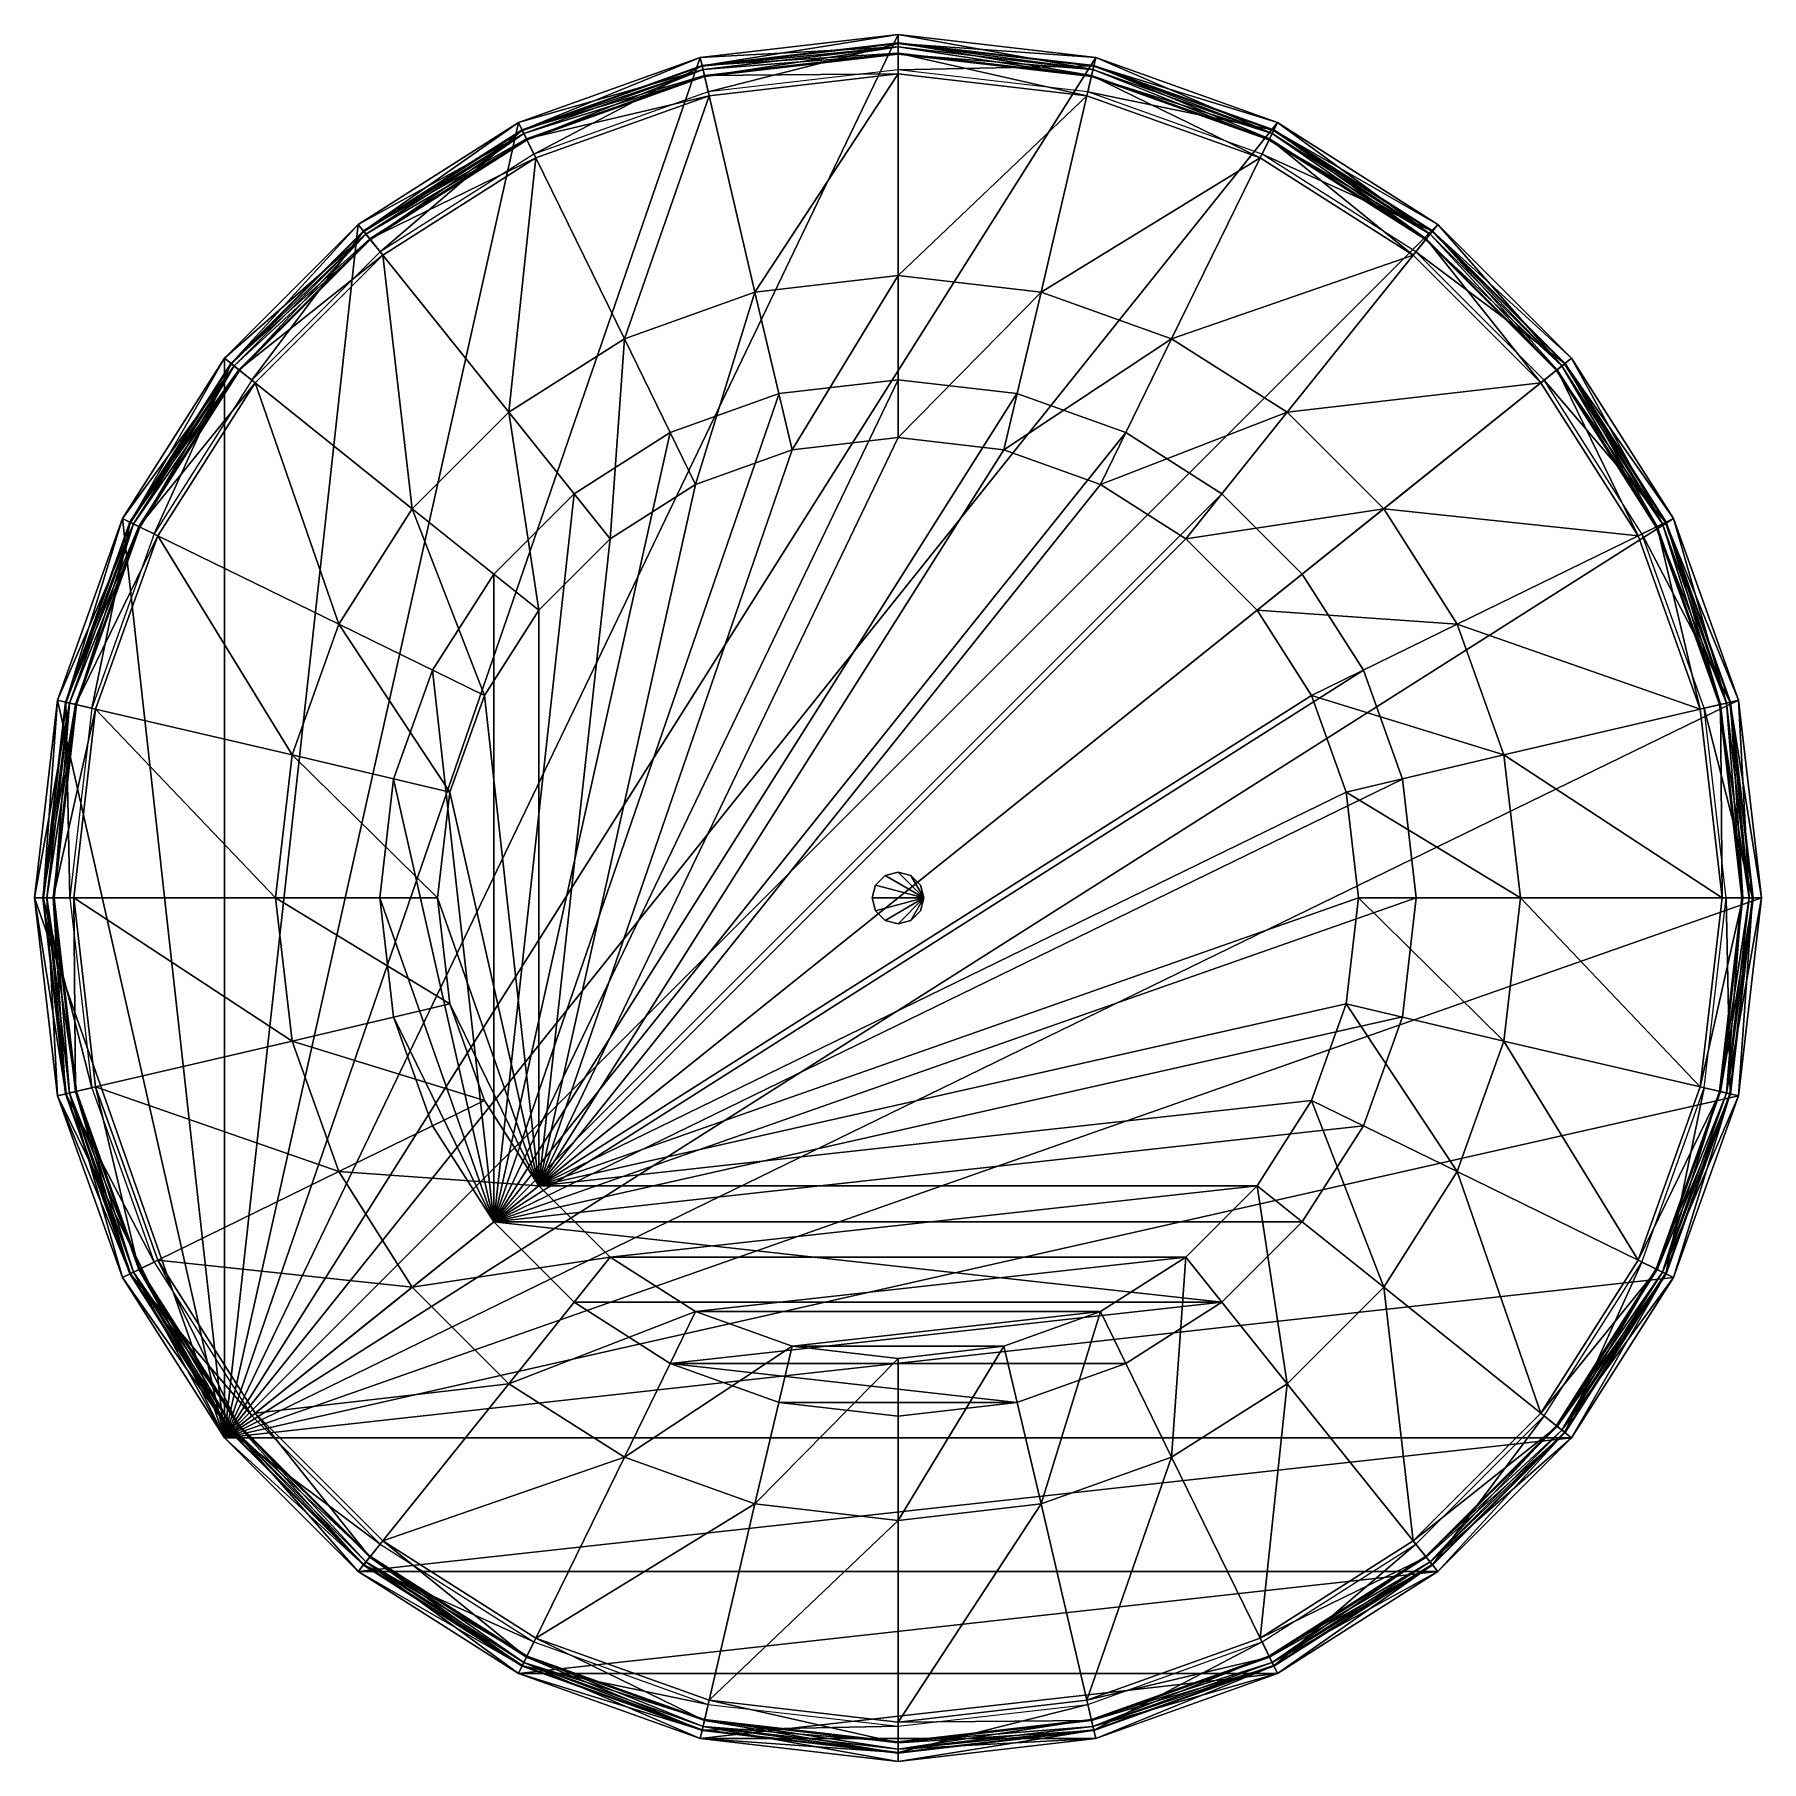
# Model space of a CAD drawing. Header units: inches. Extents: x -5.29 to -1.35, y 2.98 to 6.92.
import ezdxf

# ---------------------------------------------------------------- set-up
doc = ezdxf.new("R2010")
doc.units = ezdxf.units.IN
doc.header["$MEASUREMENT"] = 0
doc.layers.add('ten', color=133, linetype='Continuous', true_color=0x58c7e1)

msp = doc.modelspace()

# ---------------------------------------------------------------- meshes
at = {"layer": 'ten', "color": 213, "true_color": 0xe158c7}
mesh = msp.add_polyface(dxfattribs=at)
corners = [(-1.3545, 4.9534, 31.9352), (-1.4066, 4.5023, 31.9352), (-1.3545, 4.9534, 38.7635), (-1.4066, 5.4044, 38.7635), (-1.5548, 5.8187, 38.7635), (-1.7873, 6.1842, 38.7635), (-2.0923, 6.4891, 38.7635), (-2.4578, 6.7216, 38.7635), (-2.872, 6.8698, 38.7635), (-3.323, 6.9219, 38.7635), (-3.7741, 6.8698, 38.7635), (-4.1883, 6.7216, 38.7635), (-4.5538, 6.4891, 38.7635), (-4.8588, 6.1842, 38.7635), (-5.0913, 5.8187, 38.7635), (-5.2395, 5.4044, 38.7635), (-5.2915, 4.9534, 38.7635), (-5.2395, 4.5023, 38.7635), (-5.0913, 4.0881, 38.7635), (-4.8588, 3.7226, 38.7635), (-4.5538, 3.4176, 38.7635), (-4.1883, 3.1851, 38.7635), (-3.7741, 3.0369, 38.7635), (-3.323, 2.9849, 38.7635), (-2.872, 3.0369, 38.7635), (-2.4578, 3.1851, 38.7635), (-2.0923, 3.4176, 38.7635), (-1.7873, 3.7226, 38.7635), (-1.5548, 4.0881, 38.7635), (-1.4066, 4.5023, 38.7635), (-1.4066, 5.4044, 31.9352), (-1.5548, 5.8187, 31.9352), (-1.7873, 6.1842, 31.9352), (-2.0923, 6.4891, 31.9352), (-2.4578, 6.7216, 31.9352), (-2.872, 6.8698, 31.9352), (-3.323, 6.9219, 31.9352), (-3.7741, 6.8698, 31.9352), (-4.1883, 6.7216, 31.9352), (-4.5538, 6.4891, 31.9352), (-4.8588, 6.1842, 31.9352), (-5.0913, 5.8187, 31.9352), (-5.2395, 5.4044, 31.9352), (-5.2915, 4.9534, 31.9352), (-5.2395, 4.5023, 31.9352), (-5.0913, 4.0881, 31.9352), (-4.8588, 3.7226, 31.9352), (-4.5538, 3.4176, 31.9352), (-4.1883, 3.1851, 31.9352), (-3.7741, 3.0369, 31.9352), (-3.323, 2.9849, 31.9352), (-2.872, 3.0369, 31.9352), (-2.4578, 3.1851, 31.9352), (-2.0923, 3.4176, 31.9352), (-1.7873, 3.7226, 31.9352), (-1.5548, 4.0881, 31.9352), (-1.3746, 4.9534, 31.8354), (-1.4349, 4.9534, 31.7756), (-1.4848, 5.3862, 31.7756), (-1.4261, 5.3999, 31.8354), (-1.6269, 5.7834, 31.7756), (-1.5728, 5.8098, 31.8354), (-1.8499, 6.134, 31.7756), (-1.803, 6.1716, 31.8354), (-2.1425, 6.4265, 31.7756), (-2.1048, 6.4735, 31.8354), (-2.4931, 6.6495, 31.7756), (-2.4666, 6.7036, 31.8354), (-2.8902, 6.7916, 31.7756), (-2.8766, 6.8503, 31.8354), (-3.323, 6.8416, 31.7756), (-3.323, 6.9018, 31.8354), (-3.7558, 6.7916, 31.7756), (-3.7695, 6.8503, 31.8354), (-4.153, 6.6495, 31.7756), (-4.1795, 6.7036, 31.8354), (-4.5036, 6.4265, 31.7756), (-4.5413, 6.4735, 31.8354), (-4.7962, 6.134, 31.7756), (-4.8431, 6.1716, 31.8354), (-5.0192, 5.7834, 31.7756), (-5.0733, 5.8098, 31.8354), (-5.1613, 5.3862, 31.7756), (-5.22, 5.3999, 31.8354), (-5.2112, 4.9534, 31.7756), (-5.2715, 4.9534, 31.8354), (-5.1613, 4.5206, 31.7756), (-5.22, 4.5069, 31.8354), (-5.0192, 4.1234, 31.7756), (-5.0733, 4.0969, 31.8354), (-4.7962, 3.7728, 31.7756), (-4.8431, 3.7352, 31.8354), (-4.5036, 3.4803, 31.7756), (-4.5413, 3.4333, 31.8354), (-4.153, 3.2573, 31.7756), (-4.1795, 3.2032, 31.8354), (-3.7558, 3.1151, 31.7756), (-3.7695, 3.0565, 31.8354), (-3.323, 3.0652, 31.7756), (-3.323, 3.005, 31.8354), (-2.8902, 3.1151, 31.7756), (-2.8766, 3.0565, 31.8354), (-2.4931, 3.2573, 31.7756), (-2.4666, 3.2032, 31.8354), (-2.1425, 3.4803, 31.7756), (-2.1048, 3.4333, 31.8354), (-1.8499, 3.7728, 31.7756), (-1.803, 3.7352, 31.8354), (-1.6269, 4.1234, 31.7756), (-1.5728, 4.0969, 31.8354), (-1.4261, 4.5069, 31.8354), (-1.4848, 4.5206, 31.7756)]
mesh.append_faces([[corners[k] for k in face] for face in [(3, 2, 0, 3), (0, 30, 3, 0), (4, 3, 30, 4), (30, 31, 4, 30), (5, 4, 31, 5), (31, 32, 5, 31), (6, 5, 32, 6), (32, 33, 6, 32), (7, 6, 33, 7), (33, 34, 7, 33), (8, 7, 34, 8), (34, 35, 8, 34), (9, 8, 35, 9), (35, 36, 9, 35), (10, 9, 36, 10), (36, 37, 10, 36), (11, 10, 37, 11), (37, 38, 11, 37), (12, 11, 38, 12), (38, 39, 12, 38), (13, 12, 39, 13), (39, 40, 13, 39), (14, 13, 40, 14), (40, 41, 14, 40), (15, 14, 41, 15), (41, 42, 15, 41), (16, 15, 42, 16), (42, 43, 16, 42), (17, 16, 43, 17), (43, 44, 17, 43), (18, 17, 44, 18), (44, 45, 18, 44), (19, 18, 45, 19), (45, 46, 19, 45), (20, 19, 46, 20), (46, 47, 20, 46), (21, 20, 47, 21), (47, 48, 21, 47), (22, 21, 48, 22), (48, 49, 22, 48), (23, 22, 49, 23), (49, 50, 23, 49), (24, 23, 50, 24), (50, 51, 24, 50), (25, 24, 51, 25), (51, 52, 25, 51), (26, 25, 52, 26), (52, 53, 26, 52), (27, 26, 53, 27), (53, 54, 27, 53), (28, 27, 54, 28), (54, 55, 28, 54), (29, 28, 55, 29), (55, 1, 29, 55), (2, 29, 1, 2), (1, 0, 2, 1), (59, 30, 0, 59), (0, 56, 59, 0), (61, 31, 30, 61), (30, 59, 61, 30), (63, 32, 31, 63), (31, 61, 63, 31), (65, 33, 32, 65), (32, 63, 65, 32), (67, 34, 33, 67), (33, 65, 67, 33), (69, 35, 34, 69), (34, 67, 69, 34), (71, 36, 35, 71), (35, 69, 71, 35), (73, 37, 36, 73), (36, 71, 73, 36), (75, 38, 37, 75), (37, 73, 75, 37), (77, 39, 38, 77), (38, 75, 77, 38), (79, 40, 39, 79), (39, 77, 79, 39), (81, 41, 40, 81), (40, 79, 81, 40), (83, 42, 41, 83), (41, 81, 83, 41), (85, 43, 42, 85), (42, 83, 85, 42), (87, 44, 43, 87), (43, 85, 87, 43), (89, 45, 44, 89), (44, 87, 89, 44), (91, 46, 45, 91), (45, 89, 91, 45), (93, 47, 46, 93), (46, 91, 93, 46), (95, 48, 47, 95), (47, 93, 95, 47), (97, 49, 48, 97), (48, 95, 97, 48), (99, 50, 49, 99), (49, 97, 99, 49), (101, 51, 50, 101), (50, 99, 101, 50), (103, 52, 51, 103), (51, 101, 103, 51), (105, 53, 52, 105), (52, 103, 105, 52), (107, 54, 53, 107), (53, 105, 107, 53), (109, 55, 54, 109), (54, 107, 109, 54), (110, 1, 55, 110), (55, 109, 110, 55), (56, 0, 1, 56), (1, 110, 56, 1), (58, 59, 56, 58), (56, 57, 58, 56), (60, 61, 59, 60), (59, 58, 60, 59), (62, 63, 61, 62), (61, 60, 62, 61), (64, 65, 63, 64), (63, 62, 64, 63), (66, 67, 65, 66), (65, 64, 66, 65), (68, 69, 67, 68), (67, 66, 68, 67), (70, 71, 69, 70), (69, 68, 70, 69), (72, 73, 71, 72), (71, 70, 72, 71), (74, 75, 73, 74), (73, 72, 74, 73), (76, 77, 75, 76), (75, 74, 76, 75), (78, 79, 77, 78), (77, 76, 78, 77), (80, 81, 79, 80), (79, 78, 80, 79), (82, 83, 81, 82), (81, 80, 82, 81), (84, 85, 83, 84), (83, 82, 84, 83), (86, 87, 85, 86), (85, 84, 86, 85), (88, 89, 87, 88), (87, 86, 88, 87), (90, 91, 89, 90), (89, 88, 90, 89), (92, 93, 91, 92), (91, 90, 92, 91), (94, 95, 93, 94), (93, 92, 94, 93), (96, 97, 95, 96), (95, 94, 96, 95), (98, 99, 97, 98), (97, 96, 98, 97), (100, 101, 99, 100), (99, 98, 100, 99), (102, 103, 101, 102), (101, 100, 102, 101), (104, 105, 103, 104), (103, 102, 104, 103), (106, 107, 105, 106), (105, 104, 106, 105), (108, 109, 107, 108), (107, 106, 108, 107), (111, 110, 109, 111), (109, 108, 111, 109), (57, 56, 110, 57), (110, 111, 57, 110)]], dxfattribs={"vtx2": -1, "vtx3": -1, "color": 213})
mesh = msp.add_polyface(dxfattribs=at)
corners = [(-4.8588, 3.7226, 38.7635), (-4.8588, 6.1842, 38.7635), (-4.5538, 6.4891, 38.7635), (-4.1883, 6.7216, 38.7635), (-3.7741, 6.8698, 38.7635), (-3.323, 6.9219, 38.7635), (-2.872, 6.8698, 38.7635), (-2.4578, 6.7216, 38.7635), (-2.0923, 6.4891, 38.7635), (-4.266, 5.4148, 40.0431), (-4.3448, 5.1947, 40.0431), (-4.1421, 4.2972, 40.0431), (-4.1421, 5.6096, 40.0431), (-3.9793, 5.7724, 40.0431), (-3.7845, 5.8963, 40.0431), (-3.5643, 5.9751, 40.0431), (-3.323, 6.0029, 40.0431), (-5.0729, 5.8097, 39.5626), (-4.8428, 6.1714, 39.5626), (-4.8367, 6.1665, 39.3586), (-5.0658, 5.8062, 39.3586), (-4.824, 6.1563, 39.1557), (-4.8367, 6.1665, 39.0543), (-5.0658, 5.8062, 39.0543), (-4.824, 6.1563, 39.2572), (-5.0512, 5.799, 39.1557), (-5.0512, 5.799, 39.2572), (-4.7889, 6.1281, 39.6494), (-4.8259, 6.1578, 39.6397), (-5.0535, 5.8001, 39.6397), (-5.0108, 5.7793, 39.6494), (-4.4305, 5.8406, 39.6494), (-4.2103, 6.0608, 39.6494), (-4.4978, 6.4192, 39.6494), (-4.598, 5.5773, 39.6494), (-5.1522, 5.3841, 39.6494), (-4.7045, 5.2796, 39.6494), (-4.7421, 4.9534, 39.6494), (-3.6493, 6.3348, 39.6494), (-3.9469, 6.2283, 39.6494), (-4.3726, 4.9534, 40.0431)]
mesh.append_faces([[corners[k] for k in face] for face in [(0, 1, 2, 0), (0, 2, 3, 0), (0, 3, 4, 0), (0, 4, 5, 0), (0, 5, 6, 0), (0, 6, 7, 0), (0, 7, 8, 0)]], dxfattribs={"vtx0": -1, "vtx2": -1, "vtx3": -1, "color": 213})
mesh.append_faces([[corners[k] for k in face] for face in [(9, 10, 11, 9), (12, 9, 11, 12), (13, 12, 11, 13), (14, 13, 11, 14), (15, 14, 11, 15), (16, 15, 11, 16)]], dxfattribs={"vtx1": -1, "vtx2": -1, "vtx3": -1, "color": 213})
mesh.append_faces([[corners[k] for k in face] for face in [(17, 18, 19, 17), (19, 20, 17, 19), (21, 22, 23, 21), (24, 21, 25, 24), (25, 26, 24, 25), (19, 24, 26, 19), (27, 28, 29, 27), (29, 30, 27, 29), (31, 32, 33, 31), (27, 30, 34, 27), (34, 31, 27, 34), (30, 35, 36, 30), (36, 34, 30, 36), (37, 36, 35, 37), (14, 15, 38, 14), (39, 32, 13, 39), (13, 14, 39, 13), (32, 31, 12, 32), (12, 13, 32, 12), (31, 34, 9, 31), (9, 12, 31, 9), (34, 36, 10, 34), (10, 9, 34, 10), (36, 37, 40, 36), (40, 10, 36, 40)]], dxfattribs={"vtx2": -1, "vtx3": -1, "color": 213})
mesh = msp.add_polyface(dxfattribs=at)
corners = [(-3.7741, 6.8698, 38.7635), (-3.7676, 6.8423, 39.0543), (-3.323, 6.8935, 39.0543), (-3.323, 6.9219, 38.7635), (-4.1883, 6.7216, 38.7635), (-4.1759, 6.6962, 39.0543), (-3.7694, 6.85, 39.5626), (-3.323, 6.9015, 39.5626), (-3.323, 6.8935, 39.3586), (-3.7676, 6.8423, 39.3586), (-4.1793, 6.7033, 39.5626), (-4.1759, 6.6962, 39.3586), (-3.323, 6.8773, 39.1557), (-3.7639, 6.8264, 39.1557), (-4.1687, 6.6816, 39.1557), (-3.323, 6.8773, 39.2572), (-3.7639, 6.8264, 39.2572), (-4.1687, 6.6816, 39.2572), (-3.323, 6.9028, 39.6108), (-3.7697, 6.8513, 39.6108), (-4.1799, 6.7045, 39.6108), (-3.323, 6.8798, 39.6397), (-3.7645, 6.8288, 39.6397), (-3.323, 6.8322, 39.6494), (-3.7537, 6.7825, 39.6494), (-4.1698, 6.6838, 39.6397), (-4.1489, 6.6411, 39.6494), (-3.6493, 6.3348, 39.6494), (-3.323, 6.3725, 39.6494), (-3.9469, 6.2283, 39.6494), (-3.5643, 5.9751, 40.0431), (-3.323, 6.0029, 40.0431), (-3.7845, 5.8963, 40.0431)]
mesh.append_faces([[corners[k] for k in face] for face in [(0, 1, 2, 0), (2, 3, 0, 2), (4, 5, 1, 4), (1, 0, 4, 1), (6, 7, 8, 6), (8, 9, 6, 8), (10, 6, 9, 10), (9, 11, 10, 9), (12, 2, 1, 12), (1, 13, 12, 1), (13, 1, 5, 13), (5, 14, 13, 5), (15, 12, 13, 15), (13, 16, 15, 13), (8, 15, 16, 8), (16, 9, 8, 16), (16, 13, 14, 16), (14, 17, 16, 14), (9, 16, 17, 9), (17, 11, 9, 17), (18, 7, 6, 18), (6, 19, 18, 6), (19, 6, 10, 19), (10, 20, 19, 10), (21, 18, 19, 21), (19, 22, 21, 19), (23, 21, 22, 23), (22, 24, 23, 22), (22, 19, 20, 22), (20, 25, 22, 20), (24, 22, 25, 24), (25, 26, 24, 25), (23, 24, 27, 23), (27, 28, 23, 27), (24, 26, 29, 24), (29, 27, 24, 29), (28, 27, 30, 28), (30, 31, 28, 30), (27, 29, 32, 27)]], dxfattribs={"vtx2": -1, "vtx3": -1, "color": 213})
mesh = msp.add_polyface(dxfattribs=at)
corners = [(-2.872, 6.8698, 38.7635), (-2.8785, 6.8423, 39.0543), (-2.4702, 6.6962, 39.0543), (-3.323, 6.9219, 38.7635), (-3.323, 6.8935, 39.0543), (-2.8767, 6.85, 39.5626), (-2.4668, 6.7033, 39.5626), (-2.4702, 6.6962, 39.3586), (-2.8785, 6.8423, 39.3586), (-3.323, 6.9015, 39.5626), (-3.323, 6.8935, 39.3586), (-2.4774, 6.6816, 39.1557), (-2.8822, 6.8264, 39.1557), (-3.323, 6.8773, 39.1557), (-2.4774, 6.6816, 39.2572), (-2.8822, 6.8264, 39.2572), (-3.323, 6.8773, 39.2572), (-2.4661, 6.7045, 39.6108), (-2.8763, 6.8513, 39.6108), (-3.323, 6.9028, 39.6108), (-2.4763, 6.6838, 39.6397), (-2.8816, 6.8288, 39.6397), (-2.4972, 6.6411, 39.6494), (-2.8924, 6.7825, 39.6494), (-3.323, 6.8798, 39.6397), (-3.323, 6.8322, 39.6494), (-2.9968, 6.3348, 39.6494), (-2.6992, 6.2283, 39.6494), (-3.323, 6.3725, 39.6494), (-3.0818, 5.9751, 40.0431), (-3.323, 6.0029, 40.0431)]
mesh.append_faces([[corners[k] for k in face] for face in [(0, 1, 2, 0), (3, 4, 1, 3), (1, 0, 3, 1), (5, 6, 7, 5), (7, 8, 5, 7), (9, 5, 8, 9), (8, 10, 9, 8), (11, 2, 1, 11), (1, 12, 11, 1), (12, 1, 4, 12), (4, 13, 12, 4), (14, 11, 12, 14), (12, 15, 14, 12), (7, 14, 15, 7), (15, 8, 7, 15), (15, 12, 13, 15), (13, 16, 15, 13), (8, 15, 16, 8), (16, 10, 8, 16), (17, 6, 5, 17), (5, 18, 17, 5), (18, 5, 9, 18), (9, 19, 18, 9), (20, 17, 18, 20), (18, 21, 20, 18), (22, 20, 21, 22), (21, 23, 22, 21), (21, 18, 19, 21), (19, 24, 21, 19), (23, 21, 24, 23), (24, 25, 23, 24), (22, 23, 26, 22), (26, 27, 22, 26), (23, 25, 28, 23), (28, 26, 23, 28), (27, 26, 29, 27), (26, 28, 30, 26), (30, 29, 26, 30)]], dxfattribs={"vtx2": -1, "vtx3": -1, "color": 213})
mesh = msp.add_polyface(dxfattribs=at)
corners = [(-1.7873, 6.1842, 38.7635), (-1.8094, 6.1665, 39.0543), (-1.5803, 5.8062, 39.0543), (-2.0923, 6.4891, 38.7635), (-2.11, 6.467, 39.0543), (-2.4578, 6.7216, 38.7635), (-2.4702, 6.6962, 39.0543), (-2.872, 6.8698, 38.7635), (-2.105, 6.4732, 39.5626), (-1.8032, 6.1714, 39.5626), (-1.8094, 6.1665, 39.3586), (-2.11, 6.467, 39.3586), (-2.4668, 6.7033, 39.5626), (-2.4702, 6.6962, 39.3586), (-1.8221, 6.1563, 39.1557), (-2.1202, 6.4543, 39.1557), (-2.4774, 6.6816, 39.1557), (-1.8221, 6.1563, 39.2572), (-2.1202, 6.4543, 39.2572), (-2.4774, 6.6816, 39.2572), (-1.8022, 6.1723, 39.6108), (-1.5719, 5.8103, 39.6108), (-2.1042, 6.4743, 39.6108), (-2.4661, 6.7045, 39.6108), (-1.8202, 6.1578, 39.6397), (-1.5926, 5.8001, 39.6397), (-2.1186, 6.4563, 39.6397), (-1.8572, 6.1281, 39.6494), (-2.1483, 6.4192, 39.6494), (-2.4763, 6.6838, 39.6397), (-2.4972, 6.6411, 39.6494), (-2.4358, 6.0608, 39.6494), (-2.6992, 6.2283, 39.6494)]
mesh.append_faces([[corners[k] for k in face] for face in [(0, 1, 2, 0), (3, 4, 1, 3), (1, 0, 3, 1), (5, 6, 4, 5), (4, 3, 5, 4), (6, 5, 7, 6), (8, 9, 10, 8), (10, 11, 8, 10), (12, 8, 11, 12), (11, 13, 12, 11), (14, 1, 4, 14), (4, 15, 14, 4), (15, 4, 6, 15), (6, 16, 15, 6), (17, 14, 15, 17), (15, 18, 17, 15), (10, 17, 18, 10), (18, 11, 10, 18), (18, 15, 16, 18), (16, 19, 18, 16), (11, 18, 19, 11), (19, 13, 11, 19), (9, 20, 21, 9), (20, 9, 8, 20), (8, 22, 20, 8), (22, 8, 12, 22), (12, 23, 22, 12), (20, 24, 25, 20), (24, 20, 22, 24), (22, 26, 24, 22), (27, 24, 26, 27), (26, 28, 27, 26), (26, 22, 23, 26), (23, 29, 26, 23), (28, 26, 29, 28), (29, 30, 28, 29), (27, 28, 31, 27), (28, 30, 32, 28), (32, 31, 28, 32)]], dxfattribs={"vtx2": -1, "vtx3": -1, "color": 213})
mesh = msp.add_polyface(dxfattribs=at)
corners = [(-4.5538, 6.4891, 38.7635), (-4.5361, 6.467, 39.0543), (-4.1759, 6.6962, 39.0543), (-4.1883, 6.7216, 38.7635), (-4.8588, 6.1842, 38.7635), (-4.8367, 6.1665, 39.0543), (-5.0913, 5.8187, 38.7635), (-4.5411, 6.4732, 39.5626), (-4.1793, 6.7033, 39.5626), (-4.1759, 6.6962, 39.3586), (-4.5361, 6.467, 39.3586), (-4.8428, 6.1714, 39.5626), (-4.8367, 6.1665, 39.3586), (-4.1687, 6.6816, 39.1557), (-4.5259, 6.4543, 39.1557), (-4.824, 6.1563, 39.1557), (-4.1687, 6.6816, 39.2572), (-4.5259, 6.4543, 39.2572), (-4.824, 6.1563, 39.2572), (-4.1799, 6.7045, 39.6108), (-4.5419, 6.4743, 39.6108), (-4.8439, 6.1723, 39.6108), (-5.0729, 5.8097, 39.5626), (-4.1698, 6.6838, 39.6397), (-4.5275, 6.4563, 39.6397), (-4.1489, 6.6411, 39.6494), (-4.4978, 6.4192, 39.6494), (-4.8259, 6.1578, 39.6397), (-4.7889, 6.1281, 39.6494), (-5.0742, 5.8103, 39.6108), (-4.2103, 6.0608, 39.6494), (-3.9469, 6.2283, 39.6494), (-4.4305, 5.8406, 39.6494)]
mesh.append_faces([[corners[k] for k in face] for face in [(0, 1, 2, 0), (2, 3, 0, 2), (4, 5, 1, 4), (1, 0, 4, 1), (5, 4, 6, 5), (7, 8, 9, 7), (9, 10, 7, 9), (11, 7, 10, 11), (10, 12, 11, 10), (13, 2, 1, 13), (1, 14, 13, 1), (14, 1, 5, 14), (5, 15, 14, 5), (16, 13, 14, 16), (14, 17, 16, 14), (9, 16, 17, 9), (17, 10, 9, 17), (17, 14, 15, 17), (15, 18, 17, 15), (10, 17, 18, 10), (18, 12, 10, 18), (19, 8, 7, 19), (7, 20, 19, 7), (20, 7, 11, 20), (11, 21, 20, 11), (21, 11, 22, 21), (23, 19, 20, 23), (20, 24, 23, 20), (25, 23, 24, 25), (24, 26, 25, 24), (24, 20, 21, 24), (21, 27, 24, 21), (26, 24, 27, 26), (27, 28, 26, 27), (27, 21, 29, 27), (25, 26, 30, 25), (30, 31, 25, 30), (26, 28, 32, 26)]], dxfattribs={"vtx2": -1, "vtx3": -1, "color": 213})
mesh = msp.add_polyface(dxfattribs=at)
corners = [(-4.8588, 3.7226, 38.7635), (-2.0923, 6.4891, 38.7635), (-1.7873, 6.1842, 38.7635), (-1.5548, 5.8187, 38.7635), (-3.0818, 5.9751, 40.0431), (-3.323, 6.0029, 40.0431), (-4.1421, 4.2972, 40.0431), (-2.8616, 5.8963, 40.0431), (-2.6668, 5.7724, 40.0431), (-2.504, 5.6096, 40.0431), (-2.3801, 5.4148, 40.0431), (-2.3013, 5.1947, 40.0431), (-2.2735, 4.9534, 40.0431), (-1.8032, 6.1714, 39.5626), (-1.5731, 5.8097, 39.5626), (-1.5803, 5.8062, 39.3586), (-1.8094, 6.1665, 39.3586), (-1.5949, 5.799, 39.1557), (-1.5803, 5.8062, 39.0543), (-1.8094, 6.1665, 39.0543), (-1.8221, 6.1563, 39.1557), (-1.5949, 5.799, 39.2572), (-1.8221, 6.1563, 39.2572), (-1.5719, 5.8103, 39.6108), (-1.5926, 5.8001, 39.6397), (-1.8022, 6.1723, 39.6108), (-1.6353, 5.7793, 39.6494), (-1.8202, 6.1578, 39.6397), (-1.8572, 6.1281, 39.6494), (-1.9416, 5.2796, 39.6494), (-1.9039, 4.9534, 39.6494), (-1.4442, 4.9534, 39.6494), (-1.4939, 5.3841, 39.6494), (-2.0481, 5.5773, 39.6494), (-2.2156, 5.8406, 39.6494), (-2.4358, 6.0608, 39.6494), (-2.6992, 6.2283, 39.6494)]
mesh.append_faces([[corners[k] for k in face] for face in [(0, 1, 2, 0), (0, 2, 3, 0)]], dxfattribs={"vtx0": -1, "vtx2": -1, "vtx3": -1, "color": 213})
mesh.append_faces([[corners[k] for k in face] for face in [(4, 5, 6, 4), (7, 4, 6, 7), (8, 7, 6, 8), (9, 8, 6, 9), (10, 9, 6, 10), (11, 10, 6, 11), (12, 11, 6, 12)]], dxfattribs={"vtx1": -1, "vtx2": -1, "vtx3": -1, "color": 213})
mesh.append_faces([[corners[k] for k in face] for face in [(13, 14, 15, 13), (15, 16, 13, 15), (17, 18, 19, 17), (19, 20, 17, 19), (21, 17, 20, 21), (20, 22, 21, 20), (15, 21, 22, 15), (22, 16, 15, 22), (23, 14, 13, 23), (24, 23, 25, 24), (26, 24, 27, 26), (27, 28, 26, 27), (29, 30, 31, 29), (32, 26, 33, 32), (33, 29, 32, 33), (26, 28, 34, 26), (34, 33, 26, 34), (35, 34, 28, 35), (30, 29, 11, 30), (11, 12, 30, 11), (29, 33, 10, 29), (10, 11, 29, 10), (33, 34, 9, 33), (9, 10, 33, 9), (34, 35, 8, 34), (8, 9, 34, 8), (35, 36, 7, 35), (7, 8, 35, 7), (4, 7, 36, 4)]], dxfattribs={"vtx2": -1, "vtx3": -1, "color": 213})
mesh = msp.add_polyface(dxfattribs=at)
corners = [(-4.8588, 3.7226, 38.7635), (-4.8367, 3.7403, 39.0543), (-5.0658, 4.1006, 39.0543), (-5.2395, 5.4044, 38.7635), (-5.0913, 5.8187, 38.7635), (-4.8588, 6.1842, 38.7635), (-4.3448, 4.7121, 40.0431), (-4.266, 4.492, 40.0431), (-4.1421, 4.2972, 40.0431), (-4.3726, 4.9534, 40.0431), (-4.3448, 5.1947, 40.0431), (-3.5643, 3.9317, 40.0431), (-2.8616, 4.0104, 40.0431), (-3.7845, 4.0104, 40.0431), (-4.8428, 3.7354, 39.5626), (-5.0729, 4.0971, 39.5626), (-5.0658, 4.1006, 39.3586), (-4.8367, 3.7403, 39.3586), (-5.0512, 4.1077, 39.1557), (-4.824, 3.7505, 39.1557), (-5.0512, 4.1077, 39.2572), (-4.824, 3.7505, 39.2572), (-4.8439, 3.7345, 39.6108), (-5.0742, 4.0965, 39.6108), (-5.0535, 4.1066, 39.6397), (-4.8259, 3.7489, 39.6397), (-5.0108, 4.1275, 39.6494), (-4.7889, 3.7787, 39.6494), (-4.7045, 4.6272, 39.6494), (-4.7421, 4.9534, 39.6494), (-5.2019, 4.9534, 39.6494), (-5.1522, 4.5227, 39.6494), (-4.598, 4.3295, 39.6494), (-4.4305, 4.0661, 39.6494), (-4.4978, 3.4876, 39.6494), (-4.2103, 3.846, 39.6494), (-3.9793, 4.1344, 40.0431), (-3.9469, 3.6784, 39.6494), (-3.323, 3.9038, 40.0431), (-3.6493, 3.5719, 39.6494)]
mesh.append_faces([[corners[k] for k in face] for face in [(11, 12, 13, 11)]], dxfattribs={"vtx0": -1, "vtx1": -1, "vtx3": -1, "color": 213})
mesh.append_faces([[corners[k] for k in face] for face in [(0, 3, 4, 0), (0, 4, 5, 0)]], dxfattribs={"vtx0": -1, "vtx2": -1, "vtx3": -1, "color": 213})
mesh.append_faces([[corners[k] for k in face] for face in [(9, 6, 8, 9), (10, 9, 8, 10)]], dxfattribs={"vtx1": -1, "vtx2": -1, "vtx3": -1, "color": 213})
mesh.append_faces([[corners[k] for k in face] for face in [(0, 1, 2, 0), (6, 7, 8, 6), (14, 15, 16, 14), (16, 17, 14, 16), (18, 2, 1, 18), (1, 19, 18, 1), (20, 18, 19, 20), (19, 21, 20, 19), (16, 20, 21, 16), (21, 17, 16, 21), (14, 22, 23, 14), (24, 23, 22, 24), (22, 25, 24, 22), (26, 24, 25, 26), (25, 27, 26, 25), (28, 29, 30, 28), (31, 26, 32, 31), (32, 28, 31, 32), (26, 27, 33, 26), (33, 32, 26, 33), (27, 34, 35, 27), (35, 33, 27, 35), (29, 28, 6, 29), (6, 9, 29, 6), (28, 32, 7, 28), (7, 6, 28, 7), (32, 33, 8, 32), (8, 7, 32, 8), (33, 35, 36, 33), (36, 8, 33, 36), (35, 37, 13, 35), (13, 36, 35, 13), (11, 13, 37, 11), (38, 11, 39, 38)]], dxfattribs={"vtx2": -1, "vtx3": -1, "color": 213})
mesh = msp.add_polyface(dxfattribs=at)
corners = [(-1.4066, 5.4044, 38.7635), (-1.4342, 5.3979, 39.0543), (-1.3829, 4.9534, 39.0543), (-1.3545, 4.9534, 38.7635), (-1.5548, 5.8187, 38.7635), (-1.5803, 5.8062, 39.0543), (-1.7873, 6.1842, 38.7635), (-1.4265, 5.3998, 39.5626), (-1.375, 4.9534, 39.5626), (-1.3829, 4.9534, 39.3586), (-1.4342, 5.3979, 39.3586), (-1.5731, 5.8097, 39.5626), (-1.5803, 5.8062, 39.3586), (-1.3992, 4.9534, 39.1557), (-1.45, 5.3942, 39.1557), (-1.5949, 5.799, 39.1557), (-1.45, 4.5126, 39.1557), (-1.3992, 4.9534, 39.2572), (-1.45, 5.3942, 39.2572), (-1.5949, 5.799, 39.2572), (-1.45, 4.5126, 39.2572), (-1.3736, 4.9534, 39.6108), (-1.4251, 5.4001, 39.6108), (-1.5719, 5.8103, 39.6108), (-1.3967, 4.9534, 39.6397), (-1.4476, 5.3949, 39.6397), (-1.4442, 4.9534, 39.6494), (-1.4939, 5.3841, 39.6494), (-1.5926, 5.8001, 39.6397), (-1.6353, 5.7793, 39.6494), (-1.4476, 4.5119, 39.6397), (-1.4939, 4.5227, 39.6494), (-1.9416, 5.2796, 39.6494)]
mesh.append_faces([[corners[k] for k in face] for face in [(0, 1, 2, 0), (2, 3, 0, 2), (4, 5, 1, 4), (1, 0, 4, 1), (5, 4, 6, 5), (7, 8, 9, 7), (9, 10, 7, 9), (11, 7, 10, 11), (10, 12, 11, 10), (13, 2, 1, 13), (1, 14, 13, 1), (14, 1, 5, 14), (5, 15, 14, 5), (2, 13, 16, 2), (17, 13, 14, 17), (14, 18, 17, 14), (9, 17, 18, 9), (18, 10, 9, 18), (18, 14, 15, 18), (15, 19, 18, 15), (10, 18, 19, 10), (19, 12, 10, 19), (13, 17, 20, 13), (21, 8, 7, 21), (7, 22, 21, 7), (22, 7, 11, 22), (11, 23, 22, 11), (24, 21, 22, 24), (22, 25, 24, 22), (26, 24, 25, 26), (25, 27, 26, 25), (25, 22, 23, 25), (23, 28, 25, 23), (27, 25, 28, 27), (28, 29, 27, 28), (21, 24, 30, 21), (24, 26, 31, 24), (26, 27, 32, 26)]], dxfattribs={"vtx2": -1, "vtx3": -1, "color": 213})
mesh = msp.add_polyface(dxfattribs=at)
corners = [(-5.0913, 5.8187, 38.7635), (-5.0658, 5.8062, 39.0543), (-4.8367, 6.1665, 39.0543), (-5.2395, 5.4044, 38.7635), (-5.2119, 5.3979, 39.0543), (-5.2915, 4.9534, 38.7635), (-5.2632, 4.9534, 39.0543), (-5.2196, 5.3998, 39.5626), (-5.0729, 5.8097, 39.5626), (-5.0658, 5.8062, 39.3586), (-5.2119, 5.3979, 39.3586), (-5.2711, 4.9534, 39.5626), (-5.2632, 4.9534, 39.3586), (-5.0512, 5.799, 39.1557), (-4.824, 6.1563, 39.1557), (-5.1961, 5.3942, 39.1557), (-5.2469, 4.9534, 39.1557), (-5.0512, 5.799, 39.2572), (-4.8367, 6.1665, 39.3586), (-5.1961, 5.3942, 39.2572), (-5.2469, 4.9534, 39.2572), (-5.0742, 5.8103, 39.6108), (-4.8439, 6.1723, 39.6108), (-5.221, 5.4001, 39.6108), (-5.2725, 4.9534, 39.6108), (-5.0535, 5.8001, 39.6397), (-4.8259, 6.1578, 39.6397), (-5.1985, 5.3949, 39.6397), (-5.0108, 5.7793, 39.6494), (-5.1522, 5.3841, 39.6494), (-5.2494, 4.9534, 39.6397), (-5.2019, 4.9534, 39.6494), (-4.7421, 4.9534, 39.6494)]
mesh.append_faces([[corners[k] for k in face] for face in [(0, 1, 2, 0), (3, 4, 1, 3), (1, 0, 3, 1), (5, 6, 4, 5), (4, 3, 5, 4), (7, 8, 9, 7), (9, 10, 7, 9), (11, 7, 10, 11), (10, 12, 11, 10), (1, 13, 14, 1), (13, 1, 4, 13), (4, 15, 13, 4), (15, 4, 6, 15), (6, 16, 15, 6), (17, 9, 18, 17), (17, 13, 15, 17), (15, 19, 17, 15), (9, 17, 19, 9), (19, 10, 9, 19), (19, 15, 16, 19), (16, 20, 19, 16), (10, 19, 20, 10), (20, 12, 10, 20), (8, 21, 22, 8), (21, 8, 7, 21), (7, 23, 21, 7), (23, 7, 11, 23), (11, 24, 23, 11), (21, 25, 26, 21), (25, 21, 23, 25), (23, 27, 25, 23), (28, 25, 27, 28), (27, 29, 28, 27), (27, 23, 24, 27), (24, 30, 27, 24), (29, 27, 30, 29), (30, 31, 29, 30), (29, 31, 32, 29)]], dxfattribs={"vtx2": -1, "vtx3": -1, "color": 213})
at = {"layer": 'ten', "color": 234, "true_color": 0xb11b58}
mesh = msp.add_polyface(dxfattribs=at)
corners = [(-2.1419, 4.9534, 57.9761), (-2.1732, 5.224, 57.9761), (-2.2621, 5.4725, 57.9761), (-2.4016, 5.6919, 57.9761), (-2.5846, 5.8748, 57.9761), (-2.8039, 6.0143, 57.9761), (-3.0524, 6.1033, 57.9761), (-3.323, 6.1345, 57.9761), (-3.5937, 6.1033, 57.9761), (-3.8422, 6.0143, 57.9761), (-4.0615, 5.8748, 57.9761), (-4.2445, 5.6919, 57.9761), (-4.384, 5.4725, 57.9761), (-4.4729, 5.224, 57.9761), (-4.5041, 4.9534, 57.9761), (-4.4729, 4.6828, 57.9761), (-4.384, 4.4342, 57.9761), (-4.2445, 4.2149, 57.9761), (-4.0615, 4.0319, 57.9761), (-3.8422, 3.8924, 57.9761), (-3.5937, 3.8035, 57.9761), (-3.323, 3.7723, 57.9761), (-3.0524, 3.8035, 57.9761), (-2.8039, 3.8924, 57.9761), (-2.5846, 4.0319, 57.9761), (-2.4016, 4.2149, 57.9761), (-2.2621, 4.4342, 57.9761), (-2.1732, 4.6828, 57.9761), (-2.1419, 4.9534, 58.5273), (-2.1732, 5.224, 58.5273), (-2.2621, 5.4725, 58.5273), (-2.4016, 5.6919, 58.5273), (-2.5846, 5.8748, 58.5273), (-2.8039, 6.0143, 58.5273), (-3.0524, 6.1033, 58.5273), (-3.323, 6.1345, 58.5273), (-3.5937, 6.1033, 58.5273), (-3.8422, 6.0143, 58.5273), (-4.0615, 5.8748, 58.5273), (-4.2445, 5.6919, 58.5273), (-4.384, 5.4725, 58.5273), (-4.4729, 5.224, 58.5273), (-4.5041, 4.9534, 58.5273), (-4.4729, 4.6828, 58.5273), (-4.384, 4.4342, 58.5273), (-4.2445, 4.2149, 58.5273), (-4.0615, 4.0319, 58.5273), (-3.8422, 3.8924, 58.5273), (-3.5937, 3.8035, 58.5273), (-3.323, 3.7723, 58.5273), (-3.0524, 3.8035, 58.5273), (-2.8039, 3.8924, 58.5273), (-2.5846, 4.0319, 58.5273), (-2.4016, 4.2149, 58.5273), (-2.2621, 4.4342, 58.5273), (-2.1732, 4.6828, 58.5273)]
mesh.append_faces([[corners[k] for k in face] for face in [(48, 50, 47, 48)]], dxfattribs={"vtx0": -1, "vtx1": -1, "vtx3": -1, "color": 234})
mesh.append_faces([[corners[k] for k in face] for face in [(17, 15, 14, 17), (17, 14, 13, 17), (17, 13, 12, 17), (17, 12, 11, 17), (17, 11, 10, 17), (17, 10, 9, 17), (17, 9, 8, 17), (17, 8, 7, 17), (17, 7, 6, 17), (17, 6, 5, 17), (17, 5, 4, 17), (17, 4, 3, 17), (17, 3, 2, 17), (17, 2, 1, 17), (17, 1, 0, 17), (17, 0, 27, 17), (17, 27, 26, 17), (17, 26, 25, 17), (17, 25, 24, 17), (19, 24, 23, 19), (19, 23, 22, 19), (52, 45, 46, 52), (52, 46, 47, 52)]], dxfattribs={"vtx0": -1, "vtx2": -1, "vtx3": -1, "color": 234})
mesh.append_faces([[corners[k] for k in face] for face in [(20, 22, 21, 20)]], dxfattribs={"vtx0": -1, "vtx3": -1, "color": 234})
mesh.append_faces([[corners[k] for k in face] for face in [(18, 17, 24, 18), (19, 18, 24, 19), (20, 19, 22, 20), (42, 43, 45, 42), (41, 42, 45, 41), (40, 41, 45, 40), (39, 40, 45, 39), (38, 39, 45, 38), (37, 38, 45, 37), (36, 37, 45, 36), (35, 36, 45, 35), (34, 35, 45, 34), (33, 34, 45, 33), (32, 33, 45, 32), (31, 32, 45, 31), (30, 31, 45, 30), (29, 30, 45, 29), (28, 29, 45, 28), (55, 28, 45, 55), (54, 55, 45, 54), (53, 54, 45, 53), (52, 53, 45, 52), (51, 52, 47, 51), (50, 51, 47, 50)]], dxfattribs={"vtx1": -1, "vtx2": -1, "vtx3": -1, "color": 234})
mesh.append_faces([[corners[k] for k in face] for face in [(29, 28, 0, 29), (0, 1, 29, 0), (30, 29, 1, 30), (1, 2, 30, 1), (31, 30, 2, 31), (2, 3, 31, 2), (32, 31, 3, 32), (3, 4, 32, 3), (33, 32, 4, 33), (4, 5, 33, 4), (34, 33, 5, 34), (5, 6, 34, 5), (35, 34, 6, 35), (6, 7, 35, 6), (36, 35, 7, 36), (7, 8, 36, 7), (37, 36, 8, 37), (8, 9, 37, 8), (38, 37, 9, 38), (9, 10, 38, 9), (39, 38, 10, 39), (10, 11, 39, 10), (40, 39, 11, 40), (11, 12, 40, 11), (41, 40, 12, 41), (12, 13, 41, 12), (42, 41, 13, 42), (13, 14, 42, 13), (43, 42, 14, 43), (14, 15, 43, 14), (44, 43, 15, 44), (15, 16, 44, 15), (45, 44, 16, 45), (16, 17, 45, 16), (46, 45, 17, 46), (17, 18, 46, 17), (47, 46, 18, 47), (18, 19, 47, 18), (48, 47, 19, 48), (19, 20, 48, 19), (49, 48, 20, 49), (20, 21, 49, 20), (50, 49, 21, 50), (21, 22, 50, 21), (51, 50, 22, 51), (22, 23, 51, 22), (52, 51, 23, 52), (23, 24, 52, 23), (53, 52, 24, 53), (24, 25, 53, 24), (54, 53, 25, 54), (25, 26, 54, 25), (55, 54, 26, 55), (26, 27, 55, 26), (28, 55, 27, 28), (27, 0, 28, 27), (17, 16, 15, 17), (48, 49, 50, 48), (43, 44, 45, 43)]], dxfattribs={"vtx2": -1, "vtx3": -1, "color": 234})
at = {"layer": 'ten', "color": 213, "true_color": 0xe158c7}
mesh = msp.add_polyface(dxfattribs=at)
corners = [(-4.8588, 3.7226, 38.7635), (-1.5548, 5.8187, 38.7635), (-1.4066, 5.4044, 38.7635), (-1.3545, 4.9534, 38.7635), (-1.4066, 4.5023, 38.7635), (-1.5548, 4.0881, 38.7635), (-1.7873, 3.7226, 38.7635), (-4.5538, 3.4176, 38.7635), (-2.0923, 3.4176, 38.7635), (-3.5643, 3.9317, 40.0431), (-3.323, 3.9038, 40.0431), (-3.0818, 3.9317, 40.0431), (-2.8616, 4.0104, 40.0431), (-2.3013, 4.7121, 40.0431), (-2.2735, 4.9534, 40.0431), (-4.1421, 4.2972, 40.0431), (-2.3801, 4.492, 40.0431), (-2.504, 4.2972, 40.0431), (-3.9793, 4.1344, 40.0431), (-2.6668, 4.1344, 40.0431), (-3.7845, 4.0104, 40.0431), (-2.105, 3.4336, 39.5626), (-2.4668, 3.2035, 39.5626), (-2.4702, 3.2106, 39.3586), (-2.11, 3.4398, 39.3586), (-2.4774, 3.2252, 39.1557), (-2.4702, 3.2106, 39.0543), (-2.11, 3.4398, 39.0543), (-2.4774, 3.2252, 39.2572), (-2.1202, 3.4525, 39.1557), (-2.1202, 3.4525, 39.2572), (-2.4972, 3.2657, 39.6494), (-2.4763, 3.223, 39.6397), (-2.1186, 3.4505, 39.6397), (-2.1483, 3.4876, 39.6494), (-2.9968, 3.5719, 39.6494), (-3.323, 3.5343, 39.6494), (-3.323, 3.0746, 39.6494), (-2.8924, 3.1243, 39.6494), (-2.6992, 3.6784, 39.6494), (-2.4358, 3.846, 39.6494), (-2.2156, 4.0661, 39.6494), (-2.0481, 4.3295, 39.6494)]
mesh.append_faces([[corners[k] for k in face] for face in [(0, 1, 2, 0), (0, 2, 3, 0), (0, 3, 4, 0), (0, 4, 5, 0), (0, 5, 6, 0), (7, 6, 8, 7), (9, 11, 12, 9), (17, 15, 18, 17), (19, 18, 20, 19)]], dxfattribs={"vtx0": -1, "vtx2": -1, "vtx3": -1, "color": 213})
mesh.append_faces([[corners[k] for k in face] for face in [(13, 14, 15, 13), (16, 13, 15, 16), (17, 16, 15, 17), (19, 17, 18, 19), (12, 19, 20, 12)]], dxfattribs={"vtx1": -1, "vtx2": -1, "vtx3": -1, "color": 213})
mesh.append_faces([[corners[k] for k in face] for face in [(9, 10, 11, 9), (21, 22, 23, 21), (23, 24, 21, 23), (25, 26, 27, 25), (28, 25, 29, 28), (23, 28, 30, 23), (31, 32, 33, 31), (33, 34, 31, 33), (35, 36, 37, 35), (38, 31, 39, 38), (39, 35, 38, 39), (31, 34, 40, 31), (40, 39, 31, 40), (41, 40, 34, 41), (36, 35, 11, 36), (11, 10, 36, 11), (35, 39, 12, 35), (12, 11, 35, 12), (39, 40, 19, 39), (19, 12, 39, 19), (40, 41, 17, 40), (17, 19, 40, 17), (16, 17, 41, 16), (13, 16, 42, 13)]], dxfattribs={"vtx2": -1, "vtx3": -1, "color": 213})
mesh = msp.add_polyface(dxfattribs=at)
corners = [(-5.2395, 4.5023, 38.7635), (-5.2119, 4.5088, 39.0543), (-5.2632, 4.9534, 39.0543), (-5.2915, 4.9534, 38.7635), (-5.0913, 4.0881, 38.7635), (-5.0658, 4.1006, 39.0543), (-4.8588, 3.7226, 38.7635), (-5.2395, 5.4044, 38.7635), (-5.2196, 4.507, 39.5626), (-5.2711, 4.9534, 39.5626), (-5.2632, 4.9534, 39.3586), (-5.2119, 4.5088, 39.3586), (-5.0729, 4.0971, 39.5626), (-5.0658, 4.1006, 39.3586), (-5.2469, 4.9534, 39.1557), (-5.1961, 4.5126, 39.1557), (-5.0512, 4.1077, 39.1557), (-5.2469, 4.9534, 39.2572), (-5.1961, 4.5126, 39.2572), (-5.0512, 4.1077, 39.2572), (-5.2725, 4.9534, 39.6108), (-5.221, 4.5067, 39.6108), (-5.0742, 4.0965, 39.6108), (-4.8428, 3.7354, 39.5626), (-5.2494, 4.9534, 39.6397), (-5.1985, 4.5119, 39.6397), (-5.2019, 4.9534, 39.6494), (-5.1522, 4.5227, 39.6494), (-5.0535, 4.1066, 39.6397), (-5.0108, 4.1275, 39.6494), (-4.7045, 4.6272, 39.6494)]
mesh.append_faces([[corners[k] for k in face] for face in [(6, 0, 3, 6), (6, 3, 7, 6)]], dxfattribs={"vtx0": -1, "vtx2": -1, "vtx3": -1, "color": 213})
mesh.append_faces([[corners[k] for k in face] for face in [(0, 1, 2, 0), (2, 3, 0, 2), (4, 5, 1, 4), (1, 0, 4, 1), (5, 4, 6, 5), (6, 4, 0, 6), (8, 9, 10, 8), (10, 11, 8, 10), (12, 8, 11, 12), (11, 13, 12, 11), (14, 2, 1, 14), (1, 15, 14, 1), (15, 1, 5, 15), (5, 16, 15, 5), (17, 14, 15, 17), (15, 18, 17, 15), (10, 17, 18, 10), (18, 11, 10, 18), (18, 15, 16, 18), (16, 19, 18, 16), (11, 18, 19, 11), (19, 13, 11, 19), (20, 9, 8, 20), (8, 21, 20, 8), (21, 8, 12, 21), (12, 22, 21, 12), (22, 12, 23, 22), (24, 20, 21, 24), (21, 25, 24, 21), (26, 24, 25, 26), (25, 27, 26, 25), (25, 21, 22, 25), (22, 28, 25, 22), (27, 25, 28, 27), (28, 29, 27, 28), (26, 27, 30, 26)]], dxfattribs={"vtx2": -1, "vtx3": -1, "color": 213})
at = {"layer": 'ten', "color": 176, "true_color": 0x080888}
mesh = msp.add_polyface(dxfattribs=at)
corners = [(-3.264, 4.9534, 40.0003), (-3.2719, 4.9239, 40.0003), (-3.2935, 4.9022, 40.0003), (-3.323, 4.8943, 40.0003), (-3.3526, 4.9022, 40.0003), (-3.3742, 4.9239, 40.0003), (-3.3821, 4.9534, 40.0003), (-3.3742, 4.9829, 40.0003), (-3.3526, 5.0045, 40.0003), (-3.323, 5.0124, 40.0003), (-3.2935, 5.0045, 40.0003), (-3.2719, 4.9829, 40.0003), (-3.264, 4.9534, 58.1533), (-3.2719, 4.9239, 58.1533), (-3.2935, 4.9022, 58.1533), (-3.323, 4.8943, 58.1533), (-3.3526, 4.9022, 58.1533), (-3.3742, 4.9239, 58.1533), (-3.3821, 4.9534, 58.1533), (-3.3742, 4.9829, 58.1533), (-3.3526, 5.0045, 58.1533), (-3.323, 5.0124, 58.1533), (-3.2935, 5.0045, 58.1533), (-3.2719, 4.9829, 58.1533)]
mesh.append_faces([[corners[k] for k in face] for face in [(15, 12, 16, 15)]], dxfattribs={"vtx0": -1, "vtx1": -1, "vtx3": -1, "color": 176})
mesh.append_faces([[corners[k] for k in face] for face in [(12, 21, 20, 12), (12, 20, 19, 12), (12, 19, 18, 12), (12, 18, 17, 12), (12, 17, 16, 12)]], dxfattribs={"vtx0": -1, "vtx2": -1, "vtx3": -1, "color": 176})
mesh.append_faces([[corners[k] for k in face] for face in [(9, 10, 0, 9), (8, 9, 0, 8), (7, 8, 0, 7), (6, 7, 0, 6), (5, 6, 0, 5), (4, 5, 0, 4), (3, 4, 0, 3), (2, 3, 0, 2)]], dxfattribs={"vtx1": -1, "vtx2": -1, "vtx3": -1, "color": 176})
mesh.append_faces([[corners[k] for k in face] for face in [(1, 2, 0, 1)]], dxfattribs={"vtx1": -1, "vtx3": -1, "color": 176})
mesh.append_faces([[corners[k] for k in face] for face in [(13, 1, 0, 13), (0, 12, 13, 0), (14, 2, 1, 14), (1, 13, 14, 1), (15, 3, 2, 15), (2, 14, 15, 2), (16, 4, 3, 16), (3, 15, 16, 3), (17, 5, 4, 17), (4, 16, 17, 4), (18, 6, 5, 18), (5, 17, 18, 5), (19, 7, 6, 19), (6, 18, 19, 6), (20, 8, 7, 20), (7, 19, 20, 7), (21, 9, 8, 21), (8, 20, 21, 8), (22, 10, 9, 22), (9, 21, 22, 9), (23, 11, 10, 23), (10, 22, 23, 10), (12, 0, 11, 12), (11, 23, 12, 11), (10, 11, 0, 10), (15, 14, 12, 15), (12, 22, 21, 12)]], dxfattribs={"vtx2": -1, "vtx3": -1, "color": 176})
mesh.append_faces([[corners[k] for k in face] for face in [(14, 13, 12, 14), (23, 22, 12, 23)]], dxfattribs={"vtx3": -1, "color": 176})
at = {"layer": 'ten', "color": 213, "true_color": 0xe158c7}
mesh = msp.add_polyface(dxfattribs=at)
corners = [(-1.4066, 4.5023, 38.7635), (-1.4342, 4.5088, 39.0543), (-1.5803, 4.1006, 39.0543), (-1.5548, 4.0881, 38.7635), (-1.3545, 4.9534, 38.7635), (-1.3829, 4.9534, 39.0543), (-1.4265, 4.507, 39.5626), (-1.5731, 4.0971, 39.5626), (-1.5803, 4.1006, 39.3586), (-1.4342, 4.5088, 39.3586), (-1.375, 4.9534, 39.5626), (-1.3829, 4.9534, 39.3586), (-1.5949, 4.1077, 39.1557), (-1.45, 4.5126, 39.1557), (-1.5949, 4.1077, 39.2572), (-1.8221, 3.7505, 39.2572), (-1.45, 4.5126, 39.2572), (-1.3992, 4.9534, 39.1557), (-1.3992, 4.9534, 39.2572), (-1.5719, 4.0965, 39.6108), (-1.4251, 4.5067, 39.6108), (-1.3736, 4.9534, 39.6108), (-1.5926, 4.1066, 39.6397), (-1.6353, 4.1275, 39.6494), (-1.8572, 3.7787, 39.6494), (-1.4476, 4.5119, 39.6397), (-1.4939, 4.5227, 39.6494), (-1.3967, 4.9534, 39.6397), (-2.0481, 4.3295, 39.6494), (-2.2156, 4.0661, 39.6494), (-1.9416, 4.6272, 39.6494), (-1.4442, 4.9534, 39.6494), (-1.9039, 4.9534, 39.6494), (-2.3801, 4.492, 40.0431), (-2.3013, 4.7121, 40.0431), (-2.2735, 4.9534, 40.0431)]
mesh.append_faces([[corners[k] for k in face] for face in [(0, 1, 2, 0), (2, 3, 0, 2), (4, 5, 1, 4), (1, 0, 4, 1), (6, 7, 8, 6), (8, 9, 6, 8), (10, 6, 9, 10), (9, 11, 10, 9), (12, 2, 1, 12), (1, 13, 12, 1), (13, 1, 5, 13), (12, 14, 15, 12), (14, 12, 13, 14), (13, 16, 14, 13), (8, 14, 16, 8), (16, 9, 8, 16), (16, 13, 17, 16), (9, 16, 18, 9), (18, 11, 9, 18), (19, 7, 6, 19), (6, 20, 19, 6), (20, 6, 10, 20), (10, 21, 20, 10), (22, 23, 24, 22), (22, 19, 20, 22), (20, 25, 22, 20), (23, 22, 25, 23), (25, 26, 23, 25), (25, 20, 21, 25), (26, 25, 27, 26), (28, 29, 24, 28), (23, 26, 30, 23), (30, 28, 23, 30), (26, 31, 32, 26), (32, 30, 26, 32), (29, 28, 33, 29), (28, 30, 34, 28), (30, 32, 35, 30), (35, 34, 30, 35)]], dxfattribs={"vtx2": -1, "vtx3": -1, "color": 213})
mesh = msp.add_polyface(dxfattribs=at)
corners = [(-2.0923, 3.4176, 38.7635), (-2.11, 3.4398, 39.0543), (-2.4702, 3.2106, 39.0543), (-1.7873, 3.7226, 38.7635), (-1.8094, 3.7403, 39.0543), (-1.5548, 4.0881, 38.7635), (-1.5803, 4.1006, 39.0543), (-1.8032, 3.7354, 39.5626), (-2.105, 3.4336, 39.5626), (-2.11, 3.4398, 39.3586), (-1.8094, 3.7403, 39.3586), (-1.5731, 4.0971, 39.5626), (-1.5803, 4.1006, 39.3586), (-2.1202, 3.4525, 39.1557), (-2.4774, 3.2252, 39.1557), (-1.8221, 3.7505, 39.1557), (-1.5949, 4.1077, 39.1557), (-2.1202, 3.4525, 39.2572), (-2.4774, 3.2252, 39.2572), (-2.4702, 3.2106, 39.3586), (-1.8221, 3.7505, 39.2572), (-1.5949, 4.1077, 39.2572), (-2.1042, 3.4325, 39.6108), (-2.4661, 3.2022, 39.6108), (-1.8022, 3.7345, 39.6108), (-1.5719, 4.0965, 39.6108), (-2.1186, 3.4505, 39.6397), (-2.4763, 3.223, 39.6397), (-1.8202, 3.7489, 39.6397), (-2.1483, 3.4876, 39.6494), (-1.8572, 3.7787, 39.6494), (-1.5926, 4.1066, 39.6397), (-2.2156, 4.0661, 39.6494), (-1.6353, 4.1275, 39.6494), (-2.0481, 4.3295, 39.6494)]
mesh.append_faces([[corners[k] for k in face] for face in [(0, 1, 2, 0), (3, 4, 1, 3), (1, 0, 3, 1), (5, 6, 4, 5), (4, 3, 5, 4), (7, 8, 9, 7), (9, 10, 7, 9), (11, 7, 10, 11), (10, 12, 11, 10), (1, 13, 14, 1), (13, 1, 4, 13), (4, 15, 13, 4), (15, 4, 6, 15), (6, 16, 15, 6), (13, 17, 18, 13), (17, 9, 19, 17), (17, 13, 15, 17), (15, 20, 17, 15), (9, 17, 20, 9), (20, 10, 9, 20), (20, 15, 16, 20), (10, 20, 21, 10), (21, 12, 10, 21), (8, 22, 23, 8), (22, 8, 7, 22), (7, 24, 22, 7), (24, 7, 11, 24), (11, 25, 24, 11), (22, 26, 27, 22), (26, 22, 24, 26), (24, 28, 26, 24), (29, 26, 28, 29), (28, 30, 29, 28), (28, 24, 25, 28), (25, 31, 28, 25), (30, 28, 31, 30), (29, 30, 32, 29), (30, 33, 34, 30)]], dxfattribs={"vtx2": -1, "vtx3": -1, "color": 213})
mesh = msp.add_polyface(dxfattribs=at)
corners = [(-3.7741, 3.0369, 38.7635), (-3.7676, 3.0645, 39.0543), (-4.1759, 3.2106, 39.0543), (-3.323, 2.9849, 38.7635), (-3.323, 3.0132, 39.0543), (-4.5538, 3.4176, 38.7635), (-4.8588, 3.7226, 38.7635), (-1.7873, 3.7226, 38.7635), (-4.1883, 3.1851, 38.7635), (-2.0923, 3.4176, 38.7635), (-2.4578, 3.1851, 38.7635), (-2.872, 3.0369, 38.7635), (-3.7694, 3.0568, 39.5626), (-4.1793, 3.2035, 39.5626), (-4.1759, 3.2106, 39.3586), (-3.7676, 3.0645, 39.3586), (-3.323, 3.0053, 39.5626), (-3.323, 3.0132, 39.3586), (-4.1687, 3.2252, 39.1557), (-3.7639, 3.0804, 39.1557), (-3.323, 3.0295, 39.1557), (-4.1687, 3.2252, 39.2572), (-3.7639, 3.0804, 39.2572), (-3.323, 3.0295, 39.2572), (-3.7697, 3.0555, 39.6108), (-4.1799, 3.2022, 39.6108), (-3.323, 3.0039, 39.6108), (-3.7645, 3.0779, 39.6397), (-4.1698, 3.223, 39.6397), (-4.1489, 3.2657, 39.6494), (-3.7537, 3.1243, 39.6494), (-3.323, 3.027, 39.6397), (-3.323, 3.0746, 39.6494), (-3.6493, 3.5719, 39.6494), (-3.9469, 3.6784, 39.6494), (-3.323, 3.5343, 39.6494), (-3.5643, 3.9317, 40.0431), (-3.323, 3.9038, 40.0431)]
mesh.append_faces([[corners[k] for k in face] for face in [(0, 11, 3, 0)]], dxfattribs={"vtx0": -1, "vtx3": -1, "color": 213})
mesh.append_faces([[corners[k] for k in face] for face in [(5, 6, 7, 5), (8, 5, 9, 8), (0, 8, 10, 0)]], dxfattribs={"vtx1": -1, "vtx2": -1, "vtx3": -1, "color": 213})
mesh.append_faces([[corners[k] for k in face] for face in [(0, 1, 2, 0), (3, 4, 1, 3), (1, 0, 3, 1), (12, 13, 14, 12), (14, 15, 12, 14), (16, 12, 15, 16), (15, 17, 16, 15), (18, 2, 1, 18), (1, 19, 18, 1), (19, 1, 4, 19), (4, 20, 19, 4), (21, 18, 19, 21), (19, 22, 21, 19), (22, 15, 14, 22), (22, 19, 20, 22), (20, 23, 22, 20), (15, 22, 23, 15), (23, 17, 15, 23), (12, 24, 25, 12), (24, 12, 16, 24), (16, 26, 24, 16), (24, 27, 28, 24), (29, 28, 27, 29), (27, 30, 29, 27), (27, 24, 26, 27), (26, 31, 27, 26), (30, 27, 31, 30), (31, 32, 30, 31), (29, 30, 33, 29), (33, 34, 29, 33), (30, 32, 35, 30), (35, 33, 30, 35), (34, 33, 36, 34), (33, 35, 37, 33)]], dxfattribs={"vtx2": -1, "vtx3": -1, "color": 213})
mesh = msp.add_polyface(dxfattribs=at)
corners = [(-4.5538, 3.4176, 38.7635), (-4.5361, 3.4398, 39.0543), (-4.8367, 3.7403, 39.0543), (-4.8588, 3.7226, 38.7635), (-4.1883, 3.1851, 38.7635), (-4.1759, 3.2106, 39.0543), (-3.7741, 3.0369, 38.7635), (-4.5411, 3.4336, 39.5626), (-4.8428, 3.7354, 39.5626), (-4.8367, 3.7403, 39.3586), (-4.5361, 3.4398, 39.3586), (-4.1793, 3.2035, 39.5626), (-4.1759, 3.2106, 39.3586), (-4.824, 3.7505, 39.1557), (-4.5259, 3.4525, 39.1557), (-4.1687, 3.2252, 39.1557), (-4.824, 3.7505, 39.2572), (-4.5259, 3.4525, 39.2572), (-4.1687, 3.2252, 39.2572), (-3.7639, 3.0804, 39.2572), (-4.8439, 3.7345, 39.6108), (-4.5419, 3.4325, 39.6108), (-4.1799, 3.2022, 39.6108), (-3.7694, 3.0568, 39.5626), (-4.8259, 3.7489, 39.6397), (-4.5275, 3.4505, 39.6397), (-4.7889, 3.7787, 39.6494), (-4.4978, 3.4876, 39.6494), (-4.1698, 3.223, 39.6397), (-4.1489, 3.2657, 39.6494), (-3.7697, 3.0555, 39.6108), (-3.9469, 3.6784, 39.6494), (-4.2103, 3.846, 39.6494)]
mesh.append_faces([[corners[k] for k in face] for face in [(0, 1, 2, 0), (2, 3, 0, 2), (4, 5, 1, 4), (1, 0, 4, 1), (5, 4, 6, 5), (7, 8, 9, 7), (9, 10, 7, 9), (11, 7, 10, 11), (10, 12, 11, 10), (13, 2, 1, 13), (1, 14, 13, 1), (14, 1, 5, 14), (5, 15, 14, 5), (16, 13, 14, 16), (14, 17, 16, 14), (9, 16, 17, 9), (17, 10, 9, 17), (17, 14, 15, 17), (15, 18, 17, 15), (10, 17, 18, 10), (18, 12, 10, 18), (12, 18, 19, 12), (20, 8, 7, 20), (7, 21, 20, 7), (21, 7, 11, 21), (11, 22, 21, 11), (22, 11, 23, 22), (24, 20, 21, 24), (21, 25, 24, 21), (26, 24, 25, 26), (25, 27, 26, 25), (25, 21, 22, 25), (22, 28, 25, 22), (27, 25, 28, 27), (28, 29, 27, 28), (28, 22, 30, 28), (27, 29, 31, 27), (31, 32, 27, 31)]], dxfattribs={"vtx2": -1, "vtx3": -1, "color": 213})
mesh = msp.add_polyface(dxfattribs=at)
corners = [(-2.872, 3.0369, 38.7635), (-2.8785, 3.0645, 39.0543), (-3.323, 3.0132, 39.0543), (-3.323, 2.9849, 38.7635), (-2.4578, 3.1851, 38.7635), (-2.4702, 3.2106, 39.0543), (-2.0923, 3.4176, 38.7635), (-4.1883, 3.1851, 38.7635), (-3.7741, 3.0369, 38.7635), (-2.8767, 3.0568, 39.5626), (-3.323, 3.0053, 39.5626), (-3.323, 3.0132, 39.3586), (-2.8785, 3.0645, 39.3586), (-2.4668, 3.2035, 39.5626), (-2.4702, 3.2106, 39.3586), (-3.323, 3.0295, 39.1557), (-2.8822, 3.0804, 39.1557), (-2.4774, 3.2252, 39.1557), (-3.323, 3.0295, 39.2572), (-2.8822, 3.0804, 39.2572), (-2.4774, 3.2252, 39.2572), (-3.323, 3.0039, 39.6108), (-2.8763, 3.0555, 39.6108), (-2.4661, 3.2022, 39.6108), (-2.105, 3.4336, 39.5626), (-3.323, 3.027, 39.6397), (-2.8816, 3.0779, 39.6397), (-3.323, 3.0746, 39.6494), (-2.8924, 3.1243, 39.6494), (-2.4763, 3.223, 39.6397), (-2.4972, 3.2657, 39.6494), (-2.1042, 3.4325, 39.6108), (-2.9968, 3.5719, 39.6494)]
mesh.append_faces([[corners[k] for k in face] for face in [(7, 6, 4, 7), (8, 4, 0, 8)]], dxfattribs={"vtx0": -1, "vtx2": -1, "vtx3": -1, "color": 213})
mesh.append_faces([[corners[k] for k in face] for face in [(0, 1, 2, 0), (2, 3, 0, 2), (4, 5, 1, 4), (1, 0, 4, 1), (5, 4, 6, 5), (9, 10, 11, 9), (11, 12, 9, 11), (13, 9, 12, 13), (12, 14, 13, 12), (15, 2, 1, 15), (1, 16, 15, 1), (16, 1, 5, 16), (5, 17, 16, 5), (18, 15, 16, 18), (16, 19, 18, 16), (11, 18, 19, 11), (19, 12, 11, 19), (19, 16, 17, 19), (17, 20, 19, 17), (12, 19, 20, 12), (20, 14, 12, 20), (21, 10, 9, 21), (9, 22, 21, 9), (22, 9, 13, 22), (13, 23, 22, 13), (23, 13, 24, 23), (25, 21, 22, 25), (22, 26, 25, 22), (27, 25, 26, 27), (26, 28, 27, 26), (26, 22, 23, 26), (23, 29, 26, 23), (28, 26, 29, 28), (29, 30, 28, 29), (29, 23, 31, 29), (27, 28, 32, 27)]], dxfattribs={"vtx2": -1, "vtx3": -1, "color": 213})

doc.saveas('drawing.dxf')
